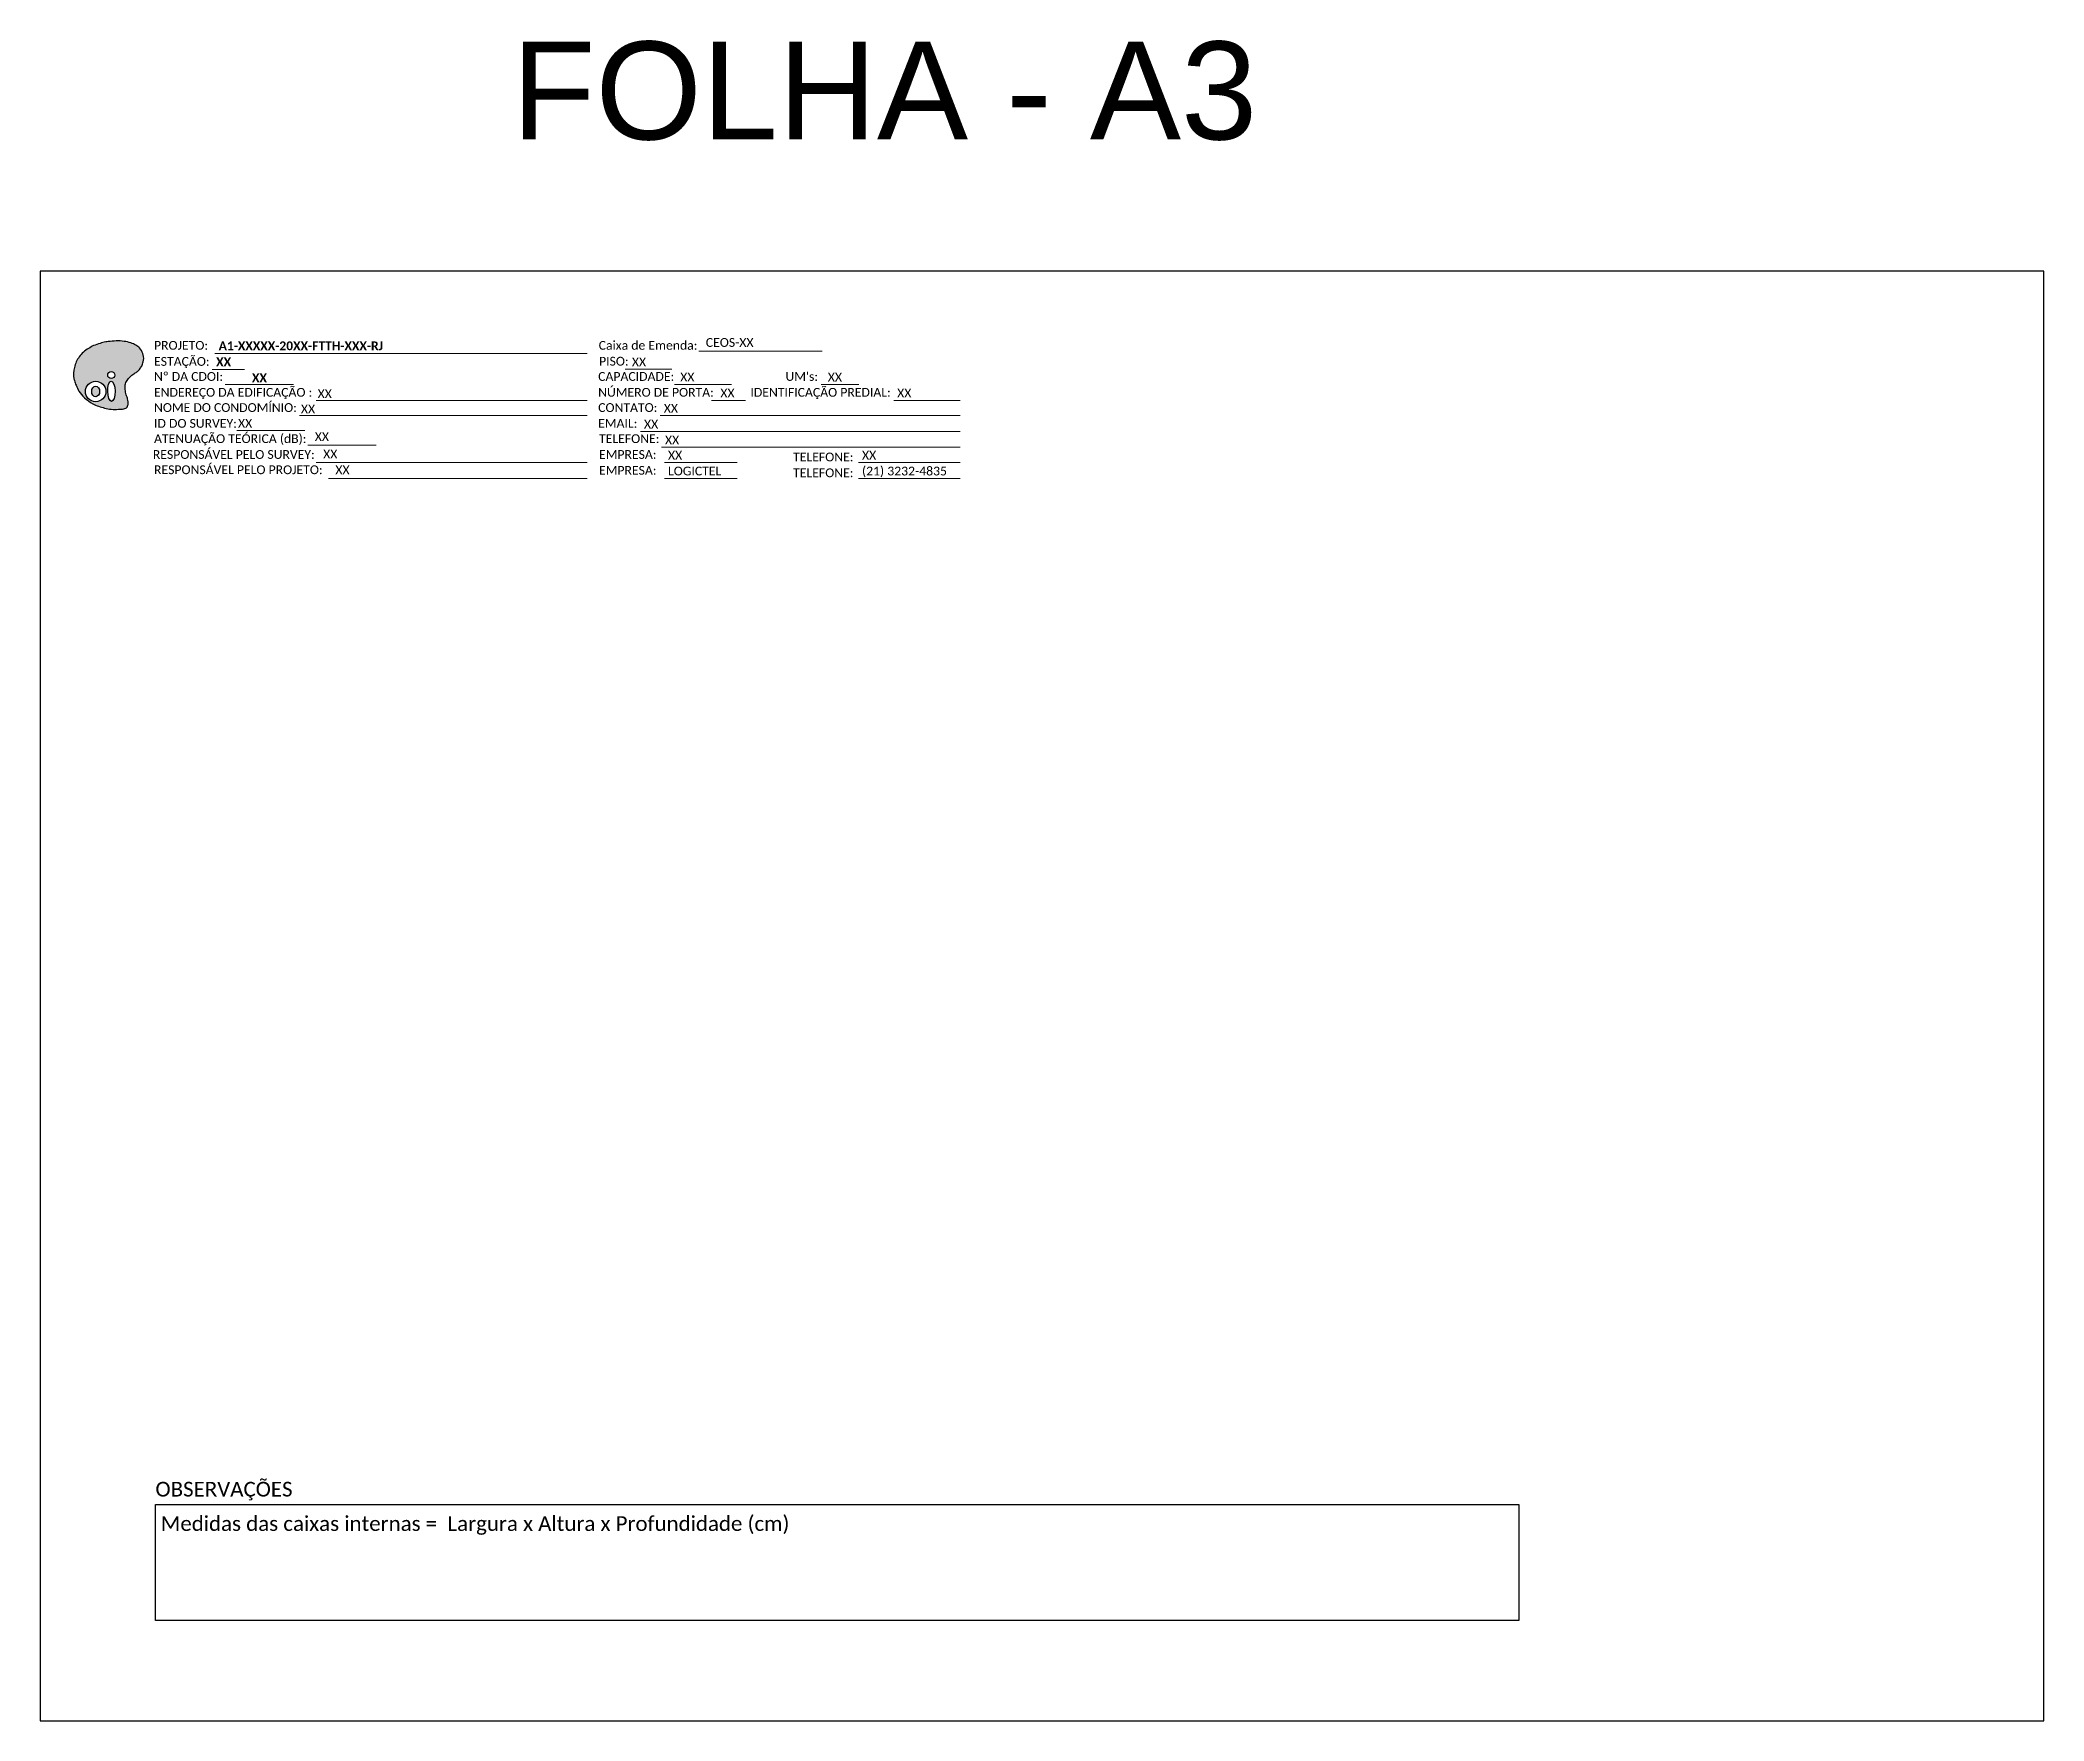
# Model space of a CAD drawing. Header units: millimetres. Extents: x 9740 to 12717, y -5875 to 443.
# Drawn here: x 9930.9 to 10339.9, y -585.2 to -242 of the extents above; entities that cross this region are included whole.
import ezdxf
from ezdxf.enums import TextEntityAlignment as Align

# ---------------------------------------------------------------- set-up
doc = ezdxf.new("R2010")
doc.units = ezdxf.units.MM
doc.styles.add('ARIAL', font='arial.ttf')
doc.styles.add('WMF-Calibri0', font='calibri.ttf')
doc.styles.add('WMF-Calibri1', font='calibrib.ttf')

msp = doc.modelspace()

# ---------------------------------------------------------------- texts
for s, height, style, p in [('FOLHA - A3', 20, 'ARIAL', (10027.17, -262.27)), ('OBSERVAÇÕES', 3, 'WMF-Calibri0', (9954.43, -539.34))]:
    msp.add_text(s, height=height, dxfattribs=dict(style=style)).set_placement(p)
at = {"insert": (9955.51, -543.36), "char_height": 3, "width": 277.1819, "attachment_point": 1, "style": 'WMF-Calibri0'}
msp.add_mtext('Medidas das caixas internas =  Largura x Altura x Profundidade (cm)', dxfattribs=at)

# ---------------------------------------------------------------- blocks, each defined once
blk = doc.blocks.new('OI')
h = blk.add_hatch(color=40)
edge = h.paths.add_edge_path()
edge.add_spline(control_points=[(4.35, -0.67), (3.92, -0.99), (3.26, -1.5), (2.81, -2.59), (2.9, -3.5), (3.06, -4.27), (3.31, -4.85), (3.37, -5.39), (3.4, -5.88), (3.2, -6.4), (2.54, -6.61), (1.65, -6.63), (0.55, -6.67), (-0.56, -6.42), (-1.61, -6.14), (-2.77, -5.61), (-3.92, -4.77), (-4.89, -3.7), (-5.34, -2.65), (-5.6, -1.94), (-5.85, -0.96), (-5.71, 0.47), (-5.1, 2.02), (-4.14, 3.02), (-3.3, 3.61), (-2.37, 4.16), (-1.36, 4.44), (-0.56, 4.7), (0.79, 4.85), (2.24, 4.97), (3.79, 4.57), (4.67, 4.21), (5.44, 3.65), (5.76, 2.99), (6.03, 2.21), (6.01, 1.46), (5.72, 0.64), (5.31, 0.08), (4.88, -0.38), (4.51, -0.55), (4.35, -0.67)], knot_values=[0, 0, 0, 0, 1.60434, 2.417191, 3.427595, 4.282808, 4.776746, 5.304182, 5.888771, 6.258406, 6.858137, 7.79129, 8.986195, 10.124242, 11.187857, 12.242908, 13.953784, 15.414161, 16.515391, 17.349188, 17.675853, 19.552021, 21.515531, 22.568638, 23.63245, 24.621084, 25.782718, 26.745347, 27.142653, 29.870543, 31.004649, 31.921532, 32.709589, 33.801391, 34.042471, 35.192333, 35.971461, 36.628871, 37.254359, 37.836911, 37.836911, 37.836911, 37.836911], degree=3, periodic=0)
h.paths.add_polyline_path([(1.13, -0.87, -1), (-0.04, -0.87, -1)], flags=16)
edge = h.paths.add_edge_path(flags=16)
edge.add_ellipse((0.56, -3.59), major_axis=(-0.02, 1.71), ratio=0.361305, start_angle=0, end_angle=360)
h.paths.add_polyline_path([(-0.36, -3.62, -1), (-3.8, -3.62, -1)], flags=16)
edge = h.paths.add_edge_path(flags=0)
edge.add_ellipse((-2.08, -3.62), major_axis=(0, 0.885), ratio=0.758294, start_angle=0, end_angle=360)
at = {"color": 40}
for centre, radius in [((-2.08, -3.62), 1.72), ((0.54, -0.87), 0.587)]:
    blk.add_circle(centre, radius, dxfattribs=at)
blk.add_ellipse((-2.08, -3.62), major_axis=(0, 0.885), ratio=0.758294, start_param=-3.141592653589792, end_param=3.141592653589792, dxfattribs=at)
blk.add_ellipse((0.56, -3.59), major_axis=(-0.02, 1.71), ratio=0.361305, dxfattribs=at)
at = {"color": 40, "start_tangent": (-0.800898, -0.598801), "end_tangent": (-0.800898, -0.598801)}
blk.add_spline([(4.35, -0.67), (3.2, -1.78), (2.9, -2.54), (2.92, -3.55), (3.12, -4.38), (3.28, -4.85), (3.37, -5.37), (3.35, -5.95), (3.2, -6.29), (2.66, -6.55), (1.73, -6.63), (0.54, -6.62), (-0.58, -6.41), (-1.6, -6.11), (-2.56, -5.67), (-3.95, -4.67), (-4.89, -3.56), (-5.37, -2.56), (-5.64, -1.78), (-5.72, -1.46), (-5.63, 0.42), (-4.84, 2.22), (-4.13, 2.99), (-3.27, 3.62), (-2.4, 4.09), (-1.3, 4.47), (-0.37, 4.72), (0.02, 4.77), (2.75, 4.8), (3.85, 4.53), (4.69, 4.16), (5.31, 3.68), (5.85, 2.73), (5.93, 2.5), (5.94, 1.35), (5.67, 0.62), (5.29, 0.08), (4.84, -0.36), (4.35, -0.67)], degree=3, dxfattribs=at)
blk = doc.blocks.new('CARIMBO')
at = {"color": 7, "lineweight": 0}
for points in [[(134.48, -16.3), (159.61, -16.3)], [(35.15, -20.06), (41.7, -20.06)], [(35.66, -16.79), (111.64, -16.79)], [(119.43, -20.02), (128.92, -20.02)], [(37.81, -23.14), (51.75, -23.14)], [(129.48, -23.14), (141.1, -23.14)], [(159.42, -23.14), (167.09, -23.14)], [(56.38, -26.37), (111.64, -26.37)], [(137.07, -26.37), (144.01, -26.37)], [(174.24, -26.37), (187.8, -26.37)], [(40.13, -32.55), (54.07, -32.55)], [(52.97, -29.48), (111.64, -29.48)], [(126.6, -29.48), (187.83, -29.48)], [(54.67, -35.52), (68.61, -35.52)], [(122.56, -32.72), (187.83, -32.72)], [(126.84, -35.96), (187.83, -35.96)], [(56.38, -39.07), (111.64, -39.07)], [(127.45, -39.07), (142.25, -39.07)], [(167.06, -39.07), (187.83, -39.07)], [(58.87, -42.31), (111.64, -42.31)], [(127.45, -42.31), (142.25, -42.31)], [(167.06, -42.31), (187.83, -42.31)]]:
    blk.add_lwpolyline(points, dxfattribs=at)
at = {"color": 7, "xscale": 1.213923925163967, "yscale": 1.213923925163967, "zscale": 1.213923925163967, "rotation": 0.1532896023949059}
blk.add_blockref('OI', (13.86, -20.16), dxfattribs=at)
at = {"color": 7, "lineweight": 0, "style": 'WMF-Calibri0'}
for s, height, p in [('PROJETO:', 1.793, (23.26, -16.04)), ('Caixa de Emenda:', 1.7927, (114.02, -16.04)), ('ESTAÇÃO:', 1.793, (23.26, -19.32)), ('PISO:', 1.793, (114.09, -19.28)), ('ENDEREÇO DA EDIFICAÇÃO :', 1.7927, (23.26, -25.63)), ('Nº DA CDOI:', 1.7927, (23.26, -22.39)), ('CAPACIDADE:', 1.7927, (113.91, -22.39)), ('NÚMERO DE PORTA:', 1.7927, (113.91, -25.63)), ('IDENTIFICAÇÃO PREDIAL:', 1.7927, (144.99, -25.63)), ("UM's:", 1.793, (152.15, -22.39)), ('NOME DO CONDOMÍNIO:', 1.7927, (23.26, -28.74)), ('CONTATO:', 1.793, (113.91, -28.74)), ('ID DO SURVEY:', 1.7927, (23.26, -31.97)), ('EMAIL:', 1.793, (113.91, -31.97)), ('RESPONSÁVEL PELO SURVEY:', 1.7927, (23.02, -38.32)), ('ATENUAÇÃO TEÓRICA (dB):', 1.7927, (23.26, -35.09)), ('TELEFONE:', 1.793, (114.09, -35.09)), ('EMPRESA:', 1.793, (114.09, -38.32)), ('RESPONSÁVEL PELO PROJETO:', 1.7927, (23.26, -41.44)), ('EMPRESA:', 1.793, (114.09, -41.56)), ('TELEFONE:', 1.793, (153.7, -38.83)), ('TELEFONE:', 1.793, (153.7, -42.06))]:
    blk.add_text(s, height=height, dxfattribs=at).set_placement(p)
at = {"color": 7, "lineweight": 0, "flags": 8}
for tag, p, style in [('PROJ', (36.46, -16.13), 'WMF-Calibri1'), ('CEOS-XX', (135.87, -15.46), 'WMF-Calibri0'), ('EST', (35.94, -19.41), 'WMF-Calibri1'), ('PISO_PTR', (120.78, -19.42), 'WMF-Calibri0'), ('LOGRADOURO', (56.65, -25.91), 'WMF-Calibri0'), ('CAPAC.', (130.66, -22.52), 'WMF-Calibri0'), ('N°', (138.85, -25.77), 'WMF-Calibri0'), ("UC'S", (160.78, -22.54), 'WMF-Calibri0'), ('N°PREDIO', (174.94, -25.77), 'WMF-Calibri0'), ('NOME_DO_COND.', (53.23, -29.02), 'WMF-Calibri0'), ('NOME_DO_CONTATO', (127.3, -28.89), 'WMF-Calibri0'), ('_ID_', (40.39, -31.94), 'WMF-Calibri0'), ('EMAIL', (123.26, -32.12), 'WMF-Calibri0'), ('O_POTEN', (56.06, -34.68), 'WMF-Calibri0'), ('RES_SURVEY', (57.78, -38.23), 'WMF-Calibri0'), ('TELEFONE', (127.55, -35.36), 'WMF-Calibri0'), ('EMP_RESP_SURVEY', (128.16, -38.47), 'WMF-Calibri0'), ('CONT_RESP_SURVEY', (167.76, -38.47), 'WMF-Calibri0'), ('RES_PROJ', (60.27, -41.47), 'WMF-Calibri0'), ('EMP_RESP_PROJ', (128.16, -41.71), 'WMF-Calibri0'), ('CONT_RESP_PROJ', (167.76, -41.71), 'WMF-Calibri0')]:
    blk.add_attdef(tag, p, '', height=1.79, dxfattribs=dict(at, style=style))
at = {"color": 7, "lineweight": 0, "style": 'WMF-Calibri1', "flags": 8}
blk.add_attdef("N° CDO'S", text='', height=1.79, dxfattribs=at).set_placement((44.78, -22.68), align=Align.CENTER)

# ---------------------------------------------------------------- linework, layer by layer
msp.add_lwpolyline([(9930.88, -585.16), (10339.88, -585.16), (10339.88, -289.16), (9930.88, -289.16)], close=True)
at = {"color": 0}
msp.add_lwpolyline([(9954.45, -540.96), (10232.69, -540.96), (10232.69, -564.66), (9954.45, -564.66)], close=True, dxfattribs=at)

# ---------------------------------------------------------------- block references
ref = msp.add_blockref('CARIMBO', (9930.88, -289.16))
ref.add_attrib('PROJ', 'A1-XXXXX-20XX-FTTH-XXX-RJ', (9967.34, -305.29), dxfattribs={"color": 7, "lineweight": 0, "height": 1.7927, "style": 'WMF-Calibri1'})
ref.add_attrib('EST', 'XX', (9966.82, -308.57), dxfattribs={"color": 7, "lineweight": 0, "height": 1.793, "style": 'WMF-Calibri1'})
ref.add_attrib("N° CDO'S", 'XX', dxfattribs={"color": 7, "lineweight": 0, "height": 1.793, "style": 'WMF-Calibri1'}).set_placement((9975.66, -311.83), align=Align.CENTER)
ref.add_attrib('LOGRADOURO', 'XX', (9987.53, -315.07), dxfattribs={"color": 7, "lineweight": 0, "height": 1.793, "style": 'WMF-Calibri0'})
ref.add_attrib('NOME_DO_COND.', 'XX', (9984.12, -318.18), dxfattribs={"color": 7, "lineweight": 0, "height": 1.793, "style": 'WMF-Calibri0'})
ref.add_attrib('_ID_', 'XX', (9971.28, -321.1), dxfattribs={"color": 7, "lineweight": 0, "height": 1.793, "style": 'WMF-Calibri0'})
ref.add_attrib('O_POTEN', 'XX', (9986.95, -323.83), dxfattribs={"color": 7, "lineweight": 0, "height": 1.793, "style": 'WMF-Calibri0'})
ref.add_attrib('RES_SURVEY', 'XX', (9988.66, -327.39), dxfattribs={"color": 7, "lineweight": 0, "height": 1.793, "style": 'WMF-Calibri0'})
ref.add_attrib('RES_PROJ', 'XX', (9991.15, -330.62), dxfattribs={"color": 7, "lineweight": 0, "height": 1.793, "style": 'WMF-Calibri0'})
ref.add_attrib('CEOS-XX', 'CEOS-XX', (10066.76, -304.61), dxfattribs={"color": 7, "lineweight": 0, "height": 1.793, "style": 'WMF-Calibri0'})
ref.add_attrib('CAPAC.', 'XX', (10061.54, -311.67), dxfattribs={"color": 7, "lineweight": 0, "height": 1.793, "style": 'WMF-Calibri0'})
ref.add_attrib("UC'S", 'XX', (10091.66, -311.69), dxfattribs={"color": 7, "lineweight": 0, "height": 1.793, "style": 'WMF-Calibri0'})
ref.add_attrib('PISO_PTR', 'XX', (10051.67, -308.58), dxfattribs={"color": 7, "lineweight": 0, "height": 1.793, "style": 'WMF-Calibri0'})
ref.add_attrib('N°', 'XX', (10069.73, -314.93), dxfattribs={"color": 7, "lineweight": 0, "height": 1.793, "style": 'WMF-Calibri0'})
ref.add_attrib('N°PREDIO', 'XX', (10105.82, -314.93), dxfattribs={"color": 7, "lineweight": 0, "height": 1.793, "style": 'WMF-Calibri0'})
ref.add_attrib('NOME_DO_CONTATO', 'XX', (10058.18, -318.04), dxfattribs={"color": 7, "lineweight": 0, "height": 1.793, "style": 'WMF-Calibri0'})
ref.add_attrib('EMAIL', 'XX', (10054.14, -321.28), dxfattribs={"color": 7, "lineweight": 0, "height": 1.793, "style": 'WMF-Calibri0'})
ref.add_attrib('TELEFONE', 'XX', (10058.43, -324.52), dxfattribs={"color": 7, "lineweight": 0, "height": 1.793, "style": 'WMF-Calibri0'})
ref.add_attrib('EMP_RESP_SURVEY', 'XX', (10059.04, -327.63), dxfattribs={"color": 7, "lineweight": 0, "height": 1.793, "style": 'WMF-Calibri0'})
ref.add_attrib('EMP_RESP_PROJ', 'LOGICTEL', (10059.04, -330.86), dxfattribs={"color": 7, "lineweight": 0, "height": 1.793, "style": 'WMF-Calibri0'})
ref.add_attrib('CONT_RESP_SURVEY', 'XX', (10098.64, -327.63), dxfattribs={"color": 7, "lineweight": 0, "height": 1.793, "style": 'WMF-Calibri0'})
ref.add_attrib('CONT_RESP_PROJ', '(21) 3232-4835', (10098.64, -330.86), dxfattribs={"color": 7, "lineweight": 0, "height": 1.7927, "style": 'WMF-Calibri0'})

msp.set_redraw_order([(e.dxf.handle, doc.entitydb.next_handle()) for e in msp.query("TEXT MTEXT ATTDEF DIMENSION ARC_DIMENSION")])  # texts and dimensions are drawn at this point

doc.saveas('drawing.dxf')
